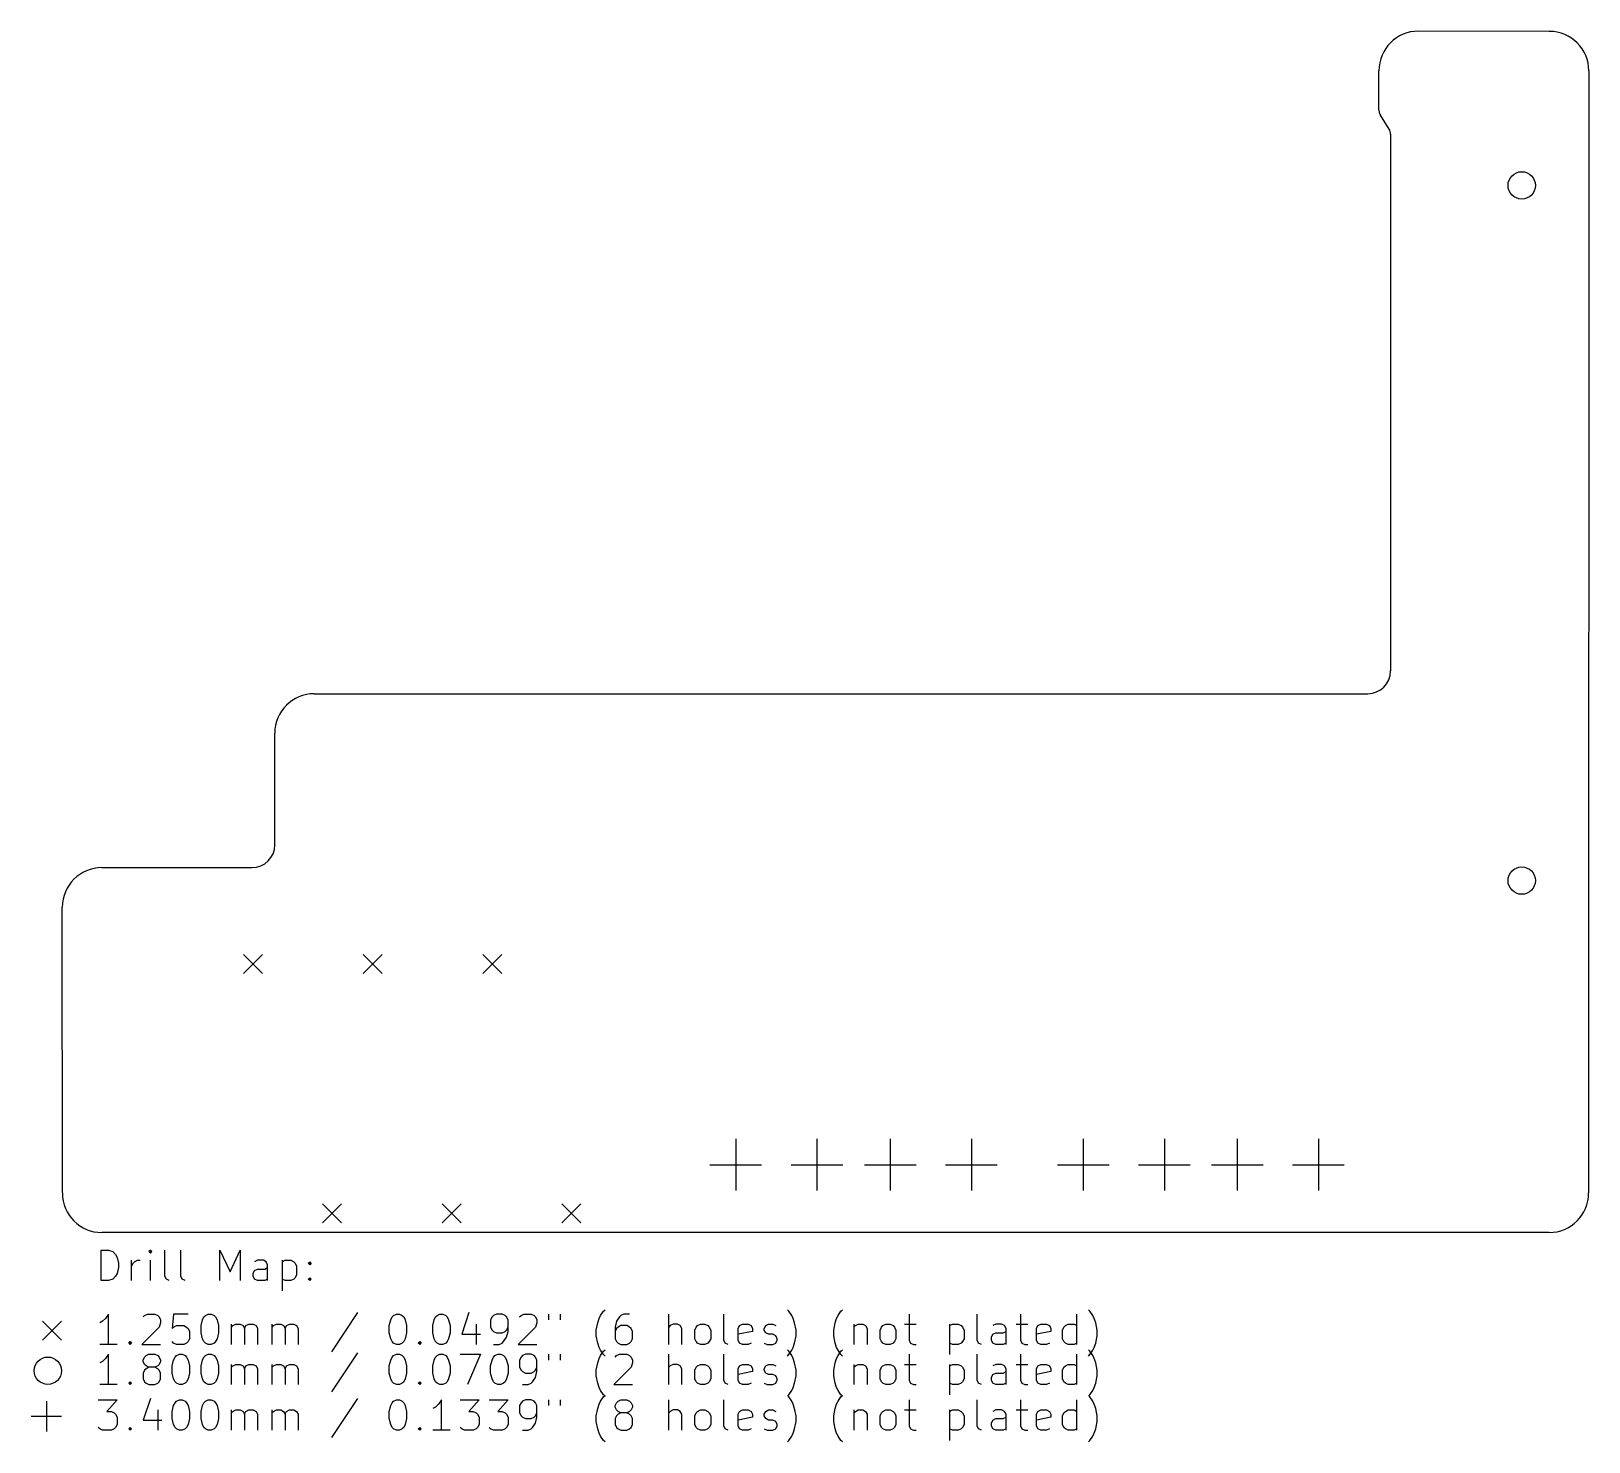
# Model space of a CAD drawing. Extents: x 2.36 to 6.39, y -5.5 to -1.85.
import ezdxf

# ---------------------------------------------------------------- set-up
doc = ezdxf.new("R2010")
doc.units = 0
doc.header["$MEASUREMENT"] = 0
doc.layers.add('BLACK', color=7, linetype='CONTINUOUS')

msp = doc.modelspace()

# ---------------------------------------------------------------- linework, layer by layer
at = {"layer": 'BLACK', "linetype": 'CONTINUOUS'}
for p, q in [((6.292, -1.8511), (5.9531, -1.8504)), ((5.8507, -2.0548), (5.8507, -1.9528)), ((6.3944, -1.9534), (6.3937, -4.8583)), ((5.8771, -2.1039), (5.8546, -2.0681)), ((5.881, -2.1172), (5.8807, -3.5067)), ((3.0933, -3.5657), (5.8217, -3.5657)), ((2.991, -3.957), (2.9909, -3.6681)), ((2.543, -4.016), (2.9319, -4.0161)), ((2.4409, -4.8583), (2.4406, -4.1184)), ((2.9099, -4.2405), (2.9591, -4.2897)), ((2.9591, -4.2405), (2.9099, -4.2897)), ((3.2199, -4.2405), (3.2691, -4.2897)), ((3.2691, -4.2405), (3.2199, -4.2897)), ((3.5299, -4.2405), (3.5791, -4.2897)), ((3.5791, -4.2405), (3.5299, -4.2897)), ((4.1849, -4.7182), (4.1849, -4.8521)), ((4.3951, -4.7182), (4.3951, -4.8521)), ((4.5849, -4.7182), (4.5849, -4.8521)), ((4.7951, -4.7182), (4.7951, -4.8521)), ((5.0849, -4.7182), (5.0849, -4.8521)), ((5.2951, -4.7182), (5.2951, -4.8521)), ((5.4839, -4.7182), (5.4839, -4.8521)), ((5.6941, -4.7182), (5.6941, -4.8521)), ((4.118, -4.7852), (4.2518, -4.7852)), ((4.3282, -4.7852), (4.462, -4.7852)), ((4.518, -4.7852), (4.6518, -4.7852)), ((4.7282, -4.7852), (4.862, -4.7852)), ((5.018, -4.7852), (5.1518, -4.7852)), ((5.2282, -4.7852), (5.362, -4.7852)), ((5.417, -4.7852), (5.5508, -4.7852)), ((5.6272, -4.7852), (5.761, -4.7852)), ((3.1146, -4.8862), (3.1638, -4.9354)), ((3.1638, -4.8862), (3.1146, -4.9354)), ((3.4246, -4.8862), (3.4738, -4.9354)), ((3.4738, -4.8862), (3.4246, -4.9354)), ((3.7346, -4.8862), (3.7838, -4.9354)), ((3.7838, -4.8862), (3.7346, -4.9354)), ((6.2913, -4.9606), (2.5433, -4.9606)), ((2.5413, -5.0852), (2.5413, -5.0065)), ((2.5413, -5.0065), (2.5601, -5.0065)), ((2.5601, -5.0065), (2.5713, -5.0102)), ((2.5713, -5.0102), (2.5788, -5.0177)), ((2.5788, -5.0177), (2.5826, -5.0252)), ((2.5826, -5.0252), (2.5863, -5.0402)), ((2.5863, -5.0402), (2.5863, -5.0515)), ((2.6201, -5.0852), (2.6201, -5.0327)), ((2.6201, -5.0477), (2.6238, -5.0402)), ((2.6238, -5.0402), (2.6276, -5.0365)), ((2.6276, -5.0365), (2.6351, -5.0327)), ((2.6351, -5.0327), (2.6426, -5.0327)), ((2.6688, -5.0065), (2.6651, -5.0102)), ((2.6651, -5.0102), (2.6688, -5.014)), ((2.6726, -5.0102), (2.6688, -5.0065)), ((2.6688, -5.0065), (2.6688, -5.014)), ((2.6688, -5.014), (2.6726, -5.0102)), ((2.6688, -5.0852), (2.6688, -5.0327)), ((2.7063, -5.074), (2.7063, -5.0065)), ((2.7476, -5.074), (2.7476, -5.0065)), ((2.8488, -5.0852), (2.8488, -5.0065)), ((2.8488, -5.0065), (2.875, -5.0627)), ((2.875, -5.0627), (2.9013, -5.0065)), ((2.9013, -5.0065), (2.9013, -5.0852)), ((2.9463, -5.0327), (2.9388, -5.0365)), ((2.9613, -5.0327), (2.9463, -5.0327)), ((2.9688, -5.0365), (2.9613, -5.0327)), ((2.9725, -5.044), (2.9688, -5.0365)), ((3.01, -5.0327), (3.01, -5.1115)), ((3.01, -5.0365), (3.0175, -5.0327)), ((3.0175, -5.0327), (3.0325, -5.0327)), ((3.0325, -5.0327), (3.04, -5.0365)), ((3.04, -5.0365), (3.0438, -5.0402)), ((3.0438, -5.0402), (3.0475, -5.0477)), ((3.0775, -5.0402), (3.0813, -5.0365)), ((3.0813, -5.044), (3.0775, -5.0402)), ((3.0813, -5.0365), (3.085, -5.0402)), ((3.0813, -5.0365), (3.0813, -5.044)), ((3.085, -5.0402), (3.0813, -5.044)), ((2.5713, -5.0815), (2.5601, -5.0852)), ((2.5788, -5.074), (2.5713, -5.0815)), ((2.5826, -5.0665), (2.5788, -5.074)), ((2.5863, -5.0515), (2.5826, -5.0665)), ((2.7101, -5.0815), (2.7063, -5.074)), ((2.7176, -5.0852), (2.7101, -5.0815)), ((2.7513, -5.0815), (2.7476, -5.074)), ((2.7588, -5.0852), (2.7513, -5.0815)), ((2.935, -5.0665), (2.9388, -5.059)), ((2.935, -5.074), (2.935, -5.0665)), ((2.9388, -5.0815), (2.935, -5.074)), ((2.9388, -5.059), (2.9463, -5.0552)), ((2.9463, -5.0852), (2.9388, -5.0815)), ((2.9463, -5.0552), (2.965, -5.0552)), ((2.965, -5.0552), (2.9725, -5.0515)), ((2.9725, -5.0815), (2.965, -5.0852)), ((2.9725, -5.0852), (2.9725, -5.044)), ((3.0175, -5.0852), (3.01, -5.0815)), ((3.04, -5.0815), (3.0325, -5.0852)), ((3.0438, -5.0777), (3.04, -5.0815)), ((3.0475, -5.0702), (3.0438, -5.0777)), ((3.0475, -5.0477), (3.0475, -5.0702)), ((3.0775, -5.0815), (3.0813, -5.0777)), ((3.0813, -5.0852), (3.0775, -5.0815)), ((3.0813, -5.0777), (3.085, -5.0815)), ((3.0813, -5.0777), (3.0813, -5.0852)), ((3.085, -5.0815), (3.0813, -5.0852)), ((2.5601, -5.0852), (2.5413, -5.0852)), ((2.965, -5.0852), (2.9463, -5.0852)), ((3.0325, -5.0852), (3.0175, -5.0852)), ((3.8424, -5.1643), (3.8462, -5.1606)), ((4.3224, -5.1643), (4.3186, -5.1606)), ((4.4573, -5.1643), (4.4611, -5.1606)), ((5.1023, -5.1643), (5.0985, -5.1606)), ((2.3895, -5.19), (2.4387, -5.2392)), ((2.4387, -5.19), (2.3895, -5.2392)), ((2.5451, -5.1906), (2.5376, -5.1943)), ((2.5526, -5.1831), (2.5451, -5.1906)), ((2.5601, -5.1718), (2.5526, -5.1831)), ((2.5601, -5.2506), (2.5601, -5.1718)), ((2.6501, -5.1793), (2.6538, -5.1756)), ((2.6538, -5.1756), (2.6613, -5.1718)), ((2.6613, -5.1718), (2.6801, -5.1718)), ((2.6801, -5.1718), (2.6876, -5.1756)), ((2.6876, -5.1756), (2.6913, -5.1793)), ((2.6913, -5.1793), (2.6951, -5.1868)), ((2.6951, -5.1943), (2.6913, -5.2056)), ((2.6951, -5.1868), (2.6951, -5.1943)), ((2.7288, -5.1718), (2.7251, -5.2093)), ((2.7663, -5.1718), (2.7288, -5.1718)), ((2.7288, -5.2056), (2.7363, -5.2018)), ((2.7363, -5.2018), (2.7551, -5.2018)), ((2.7551, -5.2018), (2.7626, -5.2056)), ((2.8001, -5.2018), (2.8038, -5.1868)), ((2.8001, -5.2206), (2.8001, -5.2018)), ((2.8038, -5.1868), (2.8076, -5.1793)), ((2.8076, -5.1793), (2.8113, -5.1756)), ((2.8113, -5.1756), (2.8188, -5.1718)), ((2.8188, -5.1718), (2.8263, -5.1718)), ((2.8263, -5.1718), (2.8338, -5.1756)), ((2.8338, -5.1756), (2.8376, -5.1793)), ((2.8376, -5.1793), (2.8413, -5.1868)), ((2.8413, -5.1868), (2.845, -5.2018)), ((2.845, -5.2018), (2.845, -5.2206)), ((2.8788, -5.2506), (2.8788, -5.1981)), ((2.8788, -5.2056), (2.8825, -5.2018)), ((2.8825, -5.2018), (2.89, -5.1981)), ((2.89, -5.1981), (2.9013, -5.1981)), ((2.9013, -5.1981), (2.9088, -5.2018)), ((2.9088, -5.2018), (2.9125, -5.2093)), ((2.9125, -5.2093), (2.9163, -5.2018)), ((2.9163, -5.2018), (2.9238, -5.1981)), ((2.9238, -5.1981), (2.935, -5.1981)), ((2.935, -5.1981), (2.9425, -5.2018)), ((2.9425, -5.2018), (2.9463, -5.2093)), ((2.9838, -5.2506), (2.9838, -5.1981)), ((2.9838, -5.2056), (2.9875, -5.2018)), ((2.9875, -5.2018), (2.995, -5.1981)), ((2.995, -5.1981), (3.0063, -5.1981)), ((3.0063, -5.1981), (3.0138, -5.2018)), ((3.0138, -5.2018), (3.0175, -5.2093)), ((3.0175, -5.2093), (3.0213, -5.2018)), ((3.0213, -5.2018), (3.0288, -5.1981)), ((3.0288, -5.1981), (3.04, -5.1981)), ((3.04, -5.1981), (3.0475, -5.2018)), ((3.0475, -5.2018), (3.0513, -5.2093)), ((3.205, -5.1681), (3.1375, -5.2693)), ((3.2875, -5.2018), (3.2912, -5.1868)), ((3.2875, -5.2206), (3.2875, -5.2018)), ((3.2912, -5.1868), (3.295, -5.1793)), ((3.295, -5.1793), (3.2987, -5.1756)), ((3.2987, -5.1756), (3.3062, -5.1718)), ((3.3062, -5.1718), (3.3137, -5.1718)), ((3.3137, -5.1718), (3.3212, -5.1756)), ((3.3212, -5.1756), (3.325, -5.1793)), ((3.325, -5.1793), (3.3287, -5.1868)), ((3.3287, -5.1868), (3.3325, -5.2018)), ((3.3325, -5.2018), (3.3325, -5.2206)), ((3.4, -5.2018), (3.4037, -5.1868)), ((3.4, -5.2206), (3.4, -5.2018)), ((3.4037, -5.1868), (3.4075, -5.1793)), ((3.4075, -5.1793), (3.4112, -5.1756)), ((3.4112, -5.1756), (3.4187, -5.1718)), ((3.4187, -5.1718), (3.4262, -5.1718)), ((3.4262, -5.1718), (3.4337, -5.1756)), ((3.4337, -5.1756), (3.4375, -5.1793)), ((3.4375, -5.1793), (3.4412, -5.1868)), ((3.4412, -5.1868), (3.445, -5.2018)), ((3.445, -5.2018), (3.445, -5.2206)), ((3.4937, -5.1681), (3.475, -5.2243)), ((3.5125, -5.1981), (3.5125, -5.2506)), ((3.5537, -5.1793), (3.55, -5.1868)), ((3.55, -5.1868), (3.55, -5.2056)), ((3.5575, -5.1756), (3.5537, -5.1793)), ((3.565, -5.1718), (3.5575, -5.1756)), ((3.58, -5.1718), (3.565, -5.1718)), ((3.5875, -5.1756), (3.58, -5.1718)), ((3.5912, -5.1793), (3.5875, -5.1756)), ((3.595, -5.1868), (3.5912, -5.1793)), ((3.595, -5.2168), (3.595, -5.1868)), ((3.625, -5.1793), (3.6287, -5.1756)), ((3.6287, -5.1756), (3.6362, -5.1718)), ((3.6362, -5.1718), (3.6549, -5.1718)), ((3.6549, -5.1718), (3.6624, -5.1756)), ((3.6624, -5.1756), (3.6662, -5.1793)), ((3.6662, -5.1793), (3.6699, -5.1868)), ((3.6699, -5.1943), (3.6662, -5.2056)), ((3.6699, -5.1868), (3.6699, -5.1943)), ((3.6999, -5.1718), (3.6999, -5.1868)), ((3.7299, -5.1718), (3.7299, -5.1868)), ((3.8237, -5.2131), (3.8274, -5.1943)), ((3.8274, -5.1943), (3.8312, -5.1831)), ((3.8312, -5.1831), (3.8349, -5.1756)), ((3.8349, -5.1756), (3.8424, -5.1643)), ((3.8762, -5.1906), (3.8724, -5.2056)), ((3.8837, -5.1793), (3.8762, -5.1906)), ((3.8874, -5.2018), (3.8799, -5.2056)), ((3.8874, -5.1756), (3.8837, -5.1793)), ((3.8949, -5.1718), (3.8874, -5.1756)), ((3.9024, -5.2018), (3.8874, -5.2018)), ((3.9099, -5.1718), (3.8949, -5.1718)), ((3.9099, -5.2056), (3.9024, -5.2018)), ((4.0112, -5.2506), (4.0112, -5.1718)), ((4.0149, -5.2018), (4.0112, -5.2056)), ((4.0224, -5.1981), (4.0149, -5.2018)), ((4.0337, -5.1981), (4.0224, -5.1981)), ((4.0412, -5.2018), (4.0337, -5.1981)), ((4.0449, -5.2093), (4.0412, -5.2018)), ((4.0824, -5.2056), (4.0861, -5.2018)), ((4.0861, -5.2018), (4.0936, -5.1981)), ((4.0936, -5.1981), (4.1049, -5.1981)), ((4.1049, -5.1981), (4.1124, -5.2018)), ((4.1124, -5.2018), (4.1161, -5.2056)), ((4.1536, -5.2393), (4.1536, -5.1718)), ((4.1911, -5.2093), (4.1949, -5.2018)), ((4.1949, -5.2018), (4.2024, -5.1981)), ((4.2024, -5.1981), (4.2174, -5.1981)), ((4.2174, -5.1981), (4.2249, -5.2018)), ((4.2249, -5.2018), (4.2286, -5.2093)), ((4.2586, -5.2093), (4.2624, -5.2018)), ((4.2624, -5.2018), (4.2699, -5.1981)), ((4.2699, -5.1981), (4.2811, -5.1981)), ((4.2811, -5.1981), (4.2886, -5.2018)), ((4.3299, -5.1756), (4.3224, -5.1643)), ((4.3336, -5.1831), (4.3299, -5.1756)), ((4.3374, -5.1943), (4.3336, -5.1831)), ((4.3411, -5.2131), (4.3374, -5.1943)), ((4.4386, -5.2131), (4.4423, -5.1943)), ((4.4423, -5.1943), (4.4461, -5.1831)), ((4.4461, -5.1831), (4.4498, -5.1756)), ((4.4498, -5.1756), (4.4573, -5.1643)), ((4.4911, -5.1981), (4.4911, -5.2506)), ((4.4911, -5.2056), (4.4948, -5.2018)), ((4.4948, -5.2018), (4.5023, -5.1981)), ((4.5023, -5.1981), (4.5136, -5.1981)), ((4.5136, -5.1981), (4.5211, -5.2018)), ((4.5211, -5.2018), (4.5248, -5.2093)), ((4.5623, -5.2056), (4.5661, -5.2018)), ((4.5661, -5.2018), (4.5736, -5.1981)), ((4.5736, -5.1981), (4.5848, -5.1981)), ((4.5848, -5.1981), (4.5923, -5.2018)), ((4.5923, -5.2018), (4.5961, -5.2056)), ((4.6223, -5.1981), (4.6523, -5.1981)), ((4.6336, -5.1718), (4.6336, -5.2393)), ((4.7386, -5.1981), (4.7386, -5.2768)), ((4.7386, -5.2018), (4.7461, -5.1981)), ((4.7461, -5.1981), (4.7611, -5.1981)), ((4.7611, -5.1981), (4.7686, -5.2018)), ((4.7686, -5.2018), (4.7723, -5.2056)), ((4.8098, -5.2393), (4.8098, -5.1718)), ((4.8585, -5.1981), (4.851, -5.2018)), ((4.8735, -5.1981), (4.8585, -5.1981)), ((4.881, -5.2018), (4.8735, -5.1981)), ((4.8848, -5.2093), (4.881, -5.2018)), ((4.911, -5.1981), (4.941, -5.1981)), ((4.9223, -5.1718), (4.9223, -5.2393)), ((4.9635, -5.2093), (4.9673, -5.2018)), ((4.9673, -5.2018), (4.9748, -5.1981)), ((4.9748, -5.1981), (4.9898, -5.1981)), ((4.9898, -5.1981), (4.9973, -5.2018)), ((4.9973, -5.2018), (5.001, -5.2093)), ((5.0348, -5.2056), (5.0385, -5.2018)), ((5.0385, -5.2018), (5.046, -5.1981)), ((5.046, -5.1981), (5.061, -5.1981)), ((5.061, -5.1981), (5.0685, -5.2018)), ((5.0685, -5.2506), (5.0685, -5.1718)), ((5.1098, -5.1756), (5.1023, -5.1643)), ((5.1135, -5.1831), (5.1098, -5.1756)), ((5.1173, -5.1943), (5.1135, -5.1831)), ((5.121, -5.2131), (5.1173, -5.1943)), ((2.6126, -5.2468), (2.6163, -5.2431)), ((2.6163, -5.2431), (2.6201, -5.2468)), ((2.6163, -5.2431), (2.6163, -5.2506)), ((2.6913, -5.2056), (2.6463, -5.2506)), ((2.7251, -5.2093), (2.7288, -5.2056)), ((2.7288, -5.2468), (2.7251, -5.2431)), ((2.7626, -5.2056), (2.7663, -5.2093)), ((2.7663, -5.2431), (2.7626, -5.2468)), ((2.7663, -5.2093), (2.7701, -5.2168)), ((2.7701, -5.2356), (2.7663, -5.2431)), ((2.7701, -5.2168), (2.7701, -5.2356)), ((2.8038, -5.2356), (2.8001, -5.2206)), ((2.8076, -5.2431), (2.8038, -5.2356)), ((2.8113, -5.2468), (2.8076, -5.2431)), ((2.8376, -5.2431), (2.8338, -5.2468)), ((2.8413, -5.2356), (2.8376, -5.2431)), ((2.845, -5.2206), (2.8413, -5.2356)), ((2.9125, -5.2093), (2.9125, -5.2506)), ((2.9463, -5.2093), (2.9463, -5.2506)), ((3.0175, -5.2093), (3.0175, -5.2506)), ((3.0513, -5.2093), (3.0513, -5.2506)), ((3.2912, -5.2356), (3.2875, -5.2206)), ((3.295, -5.2431), (3.2912, -5.2356)), ((3.2987, -5.2468), (3.295, -5.2431)), ((3.325, -5.2431), (3.3212, -5.2468)), ((3.3287, -5.2356), (3.325, -5.2431)), ((3.3325, -5.2206), (3.3287, -5.2356)), ((3.3625, -5.2468), (3.3662, -5.2431)), ((3.3662, -5.2431), (3.37, -5.2468)), ((3.3662, -5.2431), (3.3662, -5.2506)), ((3.4037, -5.2356), (3.4, -5.2206)), ((3.4075, -5.2431), (3.4037, -5.2356)), ((3.4112, -5.2468), (3.4075, -5.2431)), ((3.4375, -5.2431), (3.4337, -5.2468)), ((3.4412, -5.2356), (3.4375, -5.2431)), ((3.445, -5.2206), (3.4412, -5.2356)), ((3.475, -5.2243), (3.5237, -5.2243)), ((3.55, -5.2056), (3.5537, -5.2131)), ((3.5537, -5.2131), (3.5575, -5.2168)), ((3.5575, -5.2168), (3.565, -5.2206)), ((3.565, -5.2206), (3.58, -5.2206)), ((3.58, -5.2206), (3.5875, -5.2168)), ((3.58, -5.2468), (3.5837, -5.2431)), ((3.5837, -5.2431), (3.5912, -5.2318)), ((3.5875, -5.2168), (3.5912, -5.2131)), ((3.5912, -5.2131), (3.595, -5.2056)), ((3.5912, -5.2318), (3.595, -5.2168)), ((3.6662, -5.2056), (3.6212, -5.2506)), ((3.8237, -5.2281), (3.8237, -5.2131)), ((3.8274, -5.2468), (3.8237, -5.2281)), ((3.8724, -5.2056), (3.8724, -5.2356)), ((3.8762, -5.2093), (3.8724, -5.2168)), ((3.8724, -5.2356), (3.8762, -5.2431)), ((3.8799, -5.2056), (3.8762, -5.2093)), ((3.8762, -5.2431), (3.8799, -5.2468)), ((3.9137, -5.2093), (3.9099, -5.2056)), ((3.9099, -5.2468), (3.9137, -5.2431)), ((3.9174, -5.2168), (3.9137, -5.2093)), ((3.9137, -5.2431), (3.9174, -5.2356)), ((3.9174, -5.2356), (3.9174, -5.2168)), ((4.0449, -5.2506), (4.0449, -5.2093)), ((4.0786, -5.2131), (4.0824, -5.2056)), ((4.0786, -5.2356), (4.0786, -5.2131)), ((4.0824, -5.2431), (4.0786, -5.2356)), ((4.0861, -5.2468), (4.0824, -5.2431)), ((4.1161, -5.2431), (4.1124, -5.2468)), ((4.1161, -5.2056), (4.1199, -5.2131)), ((4.1199, -5.2356), (4.1161, -5.2431)), ((4.1199, -5.2131), (4.1199, -5.2356)), ((4.1574, -5.2468), (4.1536, -5.2393)), ((4.1911, -5.2393), (4.1911, -5.2093)), ((4.2286, -5.2168), (4.1911, -5.2243)), ((4.1949, -5.2468), (4.1911, -5.2393)), ((4.2286, -5.2093), (4.2286, -5.2168)), ((4.2586, -5.2131), (4.2586, -5.2093)), ((4.2624, -5.2206), (4.2586, -5.2131)), ((4.2699, -5.2243), (4.2624, -5.2206)), ((4.2811, -5.2243), (4.2699, -5.2243)), ((4.2886, -5.2281), (4.2811, -5.2243)), ((4.2924, -5.2356), (4.2886, -5.2281)), ((4.2886, -5.2468), (4.2924, -5.2393)), ((4.2924, -5.2393), (4.2924, -5.2356)), ((4.3374, -5.2468), (4.3411, -5.2281)), ((4.3411, -5.2281), (4.3411, -5.2131)), ((4.4386, -5.2281), (4.4386, -5.2131)), ((4.4423, -5.2468), (4.4386, -5.2281)), ((4.5248, -5.2093), (4.5248, -5.2506)), ((4.5586, -5.2131), (4.5623, -5.2056)), ((4.5586, -5.2356), (4.5586, -5.2131)), ((4.5623, -5.2431), (4.5586, -5.2356)), ((4.5661, -5.2468), (4.5623, -5.2431)), ((4.5961, -5.2431), (4.5923, -5.2468)), ((4.5961, -5.2056), (4.5998, -5.2131)), ((4.5998, -5.2356), (4.5961, -5.2431)), ((4.5998, -5.2131), (4.5998, -5.2356)), ((4.6336, -5.2393), (4.6373, -5.2468)), ((4.7723, -5.2431), (4.7686, -5.2468)), ((4.7723, -5.2056), (4.7761, -5.2131)), ((4.7761, -5.2356), (4.7723, -5.2431)), ((4.7761, -5.2131), (4.7761, -5.2356)), ((4.8136, -5.2468), (4.8098, -5.2393)), ((4.8473, -5.2318), (4.851, -5.2243)), ((4.8473, -5.2393), (4.8473, -5.2318)), ((4.851, -5.2468), (4.8473, -5.2393)), ((4.851, -5.2243), (4.8585, -5.2206)), ((4.8585, -5.2206), (4.8773, -5.2206)), ((4.8773, -5.2206), (4.8848, -5.2168)), ((4.8848, -5.2506), (4.8848, -5.2093)), ((4.9223, -5.2393), (4.926, -5.2468)), ((4.9635, -5.2393), (4.9635, -5.2093)), ((5.001, -5.2168), (4.9635, -5.2243)), ((4.9673, -5.2468), (4.9635, -5.2393)), ((5.001, -5.2093), (5.001, -5.2168)), ((5.031, -5.2131), (5.0348, -5.2056)), ((5.031, -5.2356), (5.031, -5.2131)), ((5.0348, -5.2431), (5.031, -5.2356)), ((5.0385, -5.2468), (5.0348, -5.2431)), ((5.1173, -5.2468), (5.121, -5.2281)), ((5.121, -5.2281), (5.121, -5.2131)), ((2.5826, -5.2506), (2.5376, -5.2506)), ((2.5601, -5.2758), (2.5526, -5.287)), ((2.5601, -5.3545), (2.5601, -5.2758)), ((2.6163, -5.2506), (2.6126, -5.2468)), ((2.6201, -5.2468), (2.6163, -5.2506)), ((2.6463, -5.2506), (2.6951, -5.2506)), ((2.6501, -5.2908), (2.6538, -5.2833)), ((2.6538, -5.2833), (2.6576, -5.2795)), ((2.6576, -5.2795), (2.6651, -5.2758)), ((2.6651, -5.2758), (2.6801, -5.2758)), ((2.6801, -5.2758), (2.6876, -5.2795)), ((2.6876, -5.2795), (2.6913, -5.2833)), ((2.6913, -5.2833), (2.6951, -5.2908)), ((2.7363, -5.2506), (2.7288, -5.2468)), ((2.7288, -5.2908), (2.7326, -5.2833)), ((2.7326, -5.2833), (2.7363, -5.2795)), ((2.7551, -5.2506), (2.7363, -5.2506)), ((2.7363, -5.2795), (2.7438, -5.2758)), ((2.7438, -5.2758), (2.7513, -5.2758)), ((2.7513, -5.2758), (2.7588, -5.2795)), ((2.7626, -5.2468), (2.7551, -5.2506)), ((2.7588, -5.2795), (2.7626, -5.2833)), ((2.7626, -5.2833), (2.7663, -5.2908)), ((2.8038, -5.2908), (2.8076, -5.2833)), ((2.8076, -5.2833), (2.8113, -5.2795)), ((2.8188, -5.2506), (2.8113, -5.2468)), ((2.8113, -5.2795), (2.8188, -5.2758)), ((2.8263, -5.2506), (2.8188, -5.2506)), ((2.8188, -5.2758), (2.8263, -5.2758)), ((2.8338, -5.2468), (2.8263, -5.2506)), ((2.8263, -5.2758), (2.8338, -5.2795)), ((2.8338, -5.2795), (2.8376, -5.2833)), ((2.8376, -5.2833), (2.8413, -5.2908)), ((3.205, -5.272), (3.1375, -5.3733)), ((3.2912, -5.2908), (3.295, -5.2833)), ((3.295, -5.2833), (3.2987, -5.2795)), ((3.3062, -5.2506), (3.2987, -5.2468)), ((3.2987, -5.2795), (3.3062, -5.2758)), ((3.3137, -5.2506), (3.3062, -5.2506)), ((3.3062, -5.2758), (3.3137, -5.2758)), ((3.3212, -5.2468), (3.3137, -5.2506)), ((3.3137, -5.2758), (3.3212, -5.2795)), ((3.3212, -5.2795), (3.325, -5.2833)), ((3.325, -5.2833), (3.3287, -5.2908)), ((3.3662, -5.2506), (3.3625, -5.2468)), ((3.37, -5.2468), (3.3662, -5.2506)), ((3.4037, -5.2908), (3.4075, -5.2833)), ((3.4075, -5.2833), (3.4112, -5.2795)), ((3.4187, -5.2506), (3.4112, -5.2468)), ((3.4112, -5.2795), (3.4187, -5.2758)), ((3.4262, -5.2506), (3.4187, -5.2506)), ((3.4187, -5.2758), (3.4262, -5.2758)), ((3.4337, -5.2468), (3.4262, -5.2506)), ((3.4262, -5.2758), (3.4337, -5.2795)), ((3.4337, -5.2795), (3.4375, -5.2833)), ((3.4375, -5.2833), (3.4412, -5.2908)), ((3.4712, -5.2758), (3.5237, -5.2758)), ((3.5237, -5.2758), (3.49, -5.3545)), ((3.5537, -5.2908), (3.5575, -5.2833)), ((3.5575, -5.2506), (3.5725, -5.2506)), ((3.5575, -5.2833), (3.5612, -5.2795)), ((3.5612, -5.2795), (3.5687, -5.2758)), ((3.5687, -5.2758), (3.5762, -5.2758)), ((3.5725, -5.2506), (3.58, -5.2468)), ((3.5762, -5.2758), (3.5837, -5.2795)), ((3.5837, -5.2795), (3.5875, -5.2833)), ((3.5875, -5.2833), (3.5912, -5.2908)), ((3.6212, -5.2506), (3.6699, -5.2506)), ((3.6287, -5.2833), (3.625, -5.2908)), ((3.6325, -5.2795), (3.6287, -5.2833)), ((3.64, -5.2758), (3.6325, -5.2795)), ((3.6549, -5.2758), (3.64, -5.2758)), ((3.6624, -5.2795), (3.6549, -5.2758)), ((3.6662, -5.2833), (3.6624, -5.2795)), ((3.6699, -5.2908), (3.6662, -5.2833)), ((3.6999, -5.2758), (3.6999, -5.2908)), ((3.7299, -5.2758), (3.7299, -5.2908)), ((3.8312, -5.2581), (3.8274, -5.2468)), ((3.8349, -5.2656), (3.8312, -5.2581)), ((3.8312, -5.287), (3.8349, -5.2795)), ((3.8424, -5.2768), (3.8349, -5.2656)), ((3.8349, -5.2795), (3.8424, -5.2683)), ((3.8424, -5.2683), (3.8462, -5.2645)), ((3.8462, -5.2806), (3.8424, -5.2768)), ((3.8724, -5.2833), (3.8762, -5.2795)), ((3.8762, -5.2795), (3.8837, -5.2758)), ((3.8799, -5.2468), (3.8874, -5.2506)), ((3.8837, -5.2758), (3.9024, -5.2758)), ((3.8874, -5.2506), (3.9024, -5.2506)), ((3.9024, -5.2506), (3.9099, -5.2468)), ((3.9024, -5.2758), (3.9099, -5.2795)), ((3.9099, -5.2795), (3.9137, -5.2833)), ((3.9137, -5.2833), (3.9174, -5.2908)), ((4.0112, -5.3545), (4.0112, -5.2758)), ((4.0936, -5.2506), (4.0861, -5.2468)), ((4.1049, -5.2506), (4.0936, -5.2506)), ((4.1124, -5.2468), (4.1049, -5.2506)), ((4.1536, -5.3433), (4.1536, -5.2758)), ((4.1649, -5.2506), (4.1574, -5.2468)), ((4.2024, -5.2506), (4.1949, -5.2468)), ((4.2174, -5.2506), (4.2024, -5.2506)), ((4.2249, -5.2468), (4.2174, -5.2506)), ((4.2586, -5.2468), (4.2661, -5.2506)), ((4.2661, -5.2506), (4.2811, -5.2506)), ((4.2811, -5.2506), (4.2886, -5.2468)), ((4.3224, -5.2683), (4.3186, -5.2645)), ((4.3186, -5.2806), (4.3224, -5.2768)), ((4.3224, -5.2768), (4.3299, -5.2656)), ((4.3299, -5.2795), (4.3224, -5.2683)), ((4.3299, -5.2656), (4.3336, -5.2581)), ((4.3336, -5.287), (4.3299, -5.2795)), ((4.3336, -5.2581), (4.3374, -5.2468)), ((4.4461, -5.2581), (4.4423, -5.2468)), ((4.4498, -5.2656), (4.4461, -5.2581)), ((4.4461, -5.287), (4.4498, -5.2795)), ((4.4573, -5.2768), (4.4498, -5.2656)), ((4.4498, -5.2795), (4.4573, -5.2683)), ((4.4573, -5.2683), (4.4611, -5.2645)), ((4.4611, -5.2806), (4.4573, -5.2768)), ((4.5736, -5.2506), (4.5661, -5.2468)), ((4.5848, -5.2506), (4.5736, -5.2506)), ((4.5923, -5.2468), (4.5848, -5.2506)), ((4.6336, -5.2758), (4.6336, -5.3433)), ((4.6373, -5.2468), (4.6448, -5.2506)), ((4.6448, -5.2506), (4.6523, -5.2506)), ((4.7461, -5.2506), (4.7386, -5.2468)), ((4.7611, -5.2506), (4.7461, -5.2506)), ((4.7686, -5.2468), (4.7611, -5.2506)), ((4.8098, -5.3433), (4.8098, -5.2758)), ((4.8211, -5.2506), (4.8136, -5.2468)), ((4.8585, -5.2506), (4.851, -5.2468)), ((4.8773, -5.2506), (4.8585, -5.2506)), ((4.8848, -5.2468), (4.8773, -5.2506)), ((4.9223, -5.2758), (4.9223, -5.3433)), ((4.926, -5.2468), (4.9335, -5.2506)), ((4.9335, -5.2506), (4.941, -5.2506)), ((4.9748, -5.2506), (4.9673, -5.2468)), ((4.9898, -5.2506), (4.9748, -5.2506)), ((4.9973, -5.2468), (4.9898, -5.2506)), ((5.046, -5.2506), (5.0385, -5.2468)), ((5.061, -5.2506), (5.046, -5.2506)), ((5.0685, -5.2468), (5.061, -5.2506)), ((5.0685, -5.3545), (5.0685, -5.2758)), ((5.1023, -5.2683), (5.0985, -5.2645)), ((5.0985, -5.2806), (5.1023, -5.2768)), ((5.1023, -5.2768), (5.1098, -5.2656)), ((5.1098, -5.2795), (5.1023, -5.2683)), ((5.1098, -5.2656), (5.1135, -5.2581)), ((5.1135, -5.287), (5.1098, -5.2795)), ((5.1135, -5.2581), (5.1173, -5.2468)), ((2.5451, -5.2945), (2.5376, -5.2983)), ((2.5526, -5.287), (2.5451, -5.2945)), ((2.6501, -5.2945), (2.6501, -5.2908)), ((2.6538, -5.302), (2.6501, -5.2945)), ((2.6538, -5.317), (2.6501, -5.3245)), ((2.6501, -5.3245), (2.6501, -5.3395)), ((2.6576, -5.3058), (2.6538, -5.302)), ((2.6576, -5.3133), (2.6538, -5.317)), ((2.6651, -5.3095), (2.6576, -5.3058)), ((2.6651, -5.3095), (2.6576, -5.3133)), ((2.6801, -5.3095), (2.6651, -5.3095)), ((2.6876, -5.3058), (2.6801, -5.3095)), ((2.6876, -5.3133), (2.6801, -5.3095)), ((2.6913, -5.302), (2.6876, -5.3058)), ((2.6913, -5.317), (2.6876, -5.3133)), ((2.6951, -5.2945), (2.6913, -5.302)), ((2.6951, -5.3245), (2.6913, -5.317)), ((2.6951, -5.2908), (2.6951, -5.2945)), ((2.6951, -5.3395), (2.6951, -5.3245)), ((2.7251, -5.3058), (2.7288, -5.2908)), ((2.7251, -5.3245), (2.7251, -5.3058)), ((2.7288, -5.3395), (2.7251, -5.3245)), ((2.7663, -5.2908), (2.7701, -5.3058)), ((2.7701, -5.3245), (2.7663, -5.3395)), ((2.7701, -5.3058), (2.7701, -5.3245)), ((2.8001, -5.3058), (2.8038, -5.2908)), ((2.8001, -5.3245), (2.8001, -5.3058)), ((2.8038, -5.3395), (2.8001, -5.3245)), ((2.8413, -5.2908), (2.845, -5.3058)), ((2.845, -5.3245), (2.8413, -5.3395)), ((2.845, -5.3058), (2.845, -5.3245)), ((2.8788, -5.3545), (2.8788, -5.302)), ((2.8788, -5.3095), (2.8825, -5.3058)), ((2.8825, -5.3058), (2.89, -5.302)), ((2.89, -5.302), (2.9013, -5.302)), ((2.9013, -5.302), (2.9088, -5.3058)), ((2.9088, -5.3058), (2.9125, -5.3133)), ((2.9125, -5.3133), (2.9163, -5.3058)), ((2.9125, -5.3133), (2.9125, -5.3545)), ((2.9163, -5.3058), (2.9238, -5.302)), ((2.9238, -5.302), (2.935, -5.302)), ((2.935, -5.302), (2.9425, -5.3058)), ((2.9425, -5.3058), (2.9463, -5.3133)), ((2.9463, -5.3133), (2.9463, -5.3545)), ((2.9838, -5.3545), (2.9838, -5.302)), ((2.9838, -5.3095), (2.9875, -5.3058)), ((2.9875, -5.3058), (2.995, -5.302)), ((2.995, -5.302), (3.0063, -5.302)), ((3.0063, -5.302), (3.0138, -5.3058)), ((3.0138, -5.3058), (3.0175, -5.3133)), ((3.0175, -5.3133), (3.0213, -5.3058)), ((3.0175, -5.3133), (3.0175, -5.3545)), ((3.0213, -5.3058), (3.0288, -5.302)), ((3.0288, -5.302), (3.04, -5.302)), ((3.04, -5.302), (3.0475, -5.3058)), ((3.0475, -5.3058), (3.0513, -5.3133)), ((3.0513, -5.3133), (3.0513, -5.3545)), ((3.2875, -5.3058), (3.2912, -5.2908)), ((3.2875, -5.3245), (3.2875, -5.3058)), ((3.2912, -5.3395), (3.2875, -5.3245)), ((3.3287, -5.2908), (3.3325, -5.3058)), ((3.3325, -5.3245), (3.3287, -5.3395)), ((3.3325, -5.3058), (3.3325, -5.3245)), ((3.4, -5.3058), (3.4037, -5.2908)), ((3.4, -5.3245), (3.4, -5.3058)), ((3.4037, -5.3395), (3.4, -5.3245)), ((3.4412, -5.2908), (3.445, -5.3058)), ((3.445, -5.3245), (3.4412, -5.3395)), ((3.445, -5.3058), (3.445, -5.3245)), ((3.55, -5.3058), (3.5537, -5.2908)), ((3.55, -5.3245), (3.55, -5.3058)), ((3.5537, -5.3395), (3.55, -5.3245)), ((3.5912, -5.2908), (3.595, -5.3058)), ((3.595, -5.3245), (3.5912, -5.3395)), ((3.595, -5.3058), (3.595, -5.3245)), ((3.625, -5.2908), (3.625, -5.3095)), ((3.625, -5.3095), (3.6287, -5.317)), ((3.6287, -5.317), (3.6325, -5.3208)), ((3.6325, -5.3208), (3.64, -5.3245)), ((3.64, -5.3245), (3.6549, -5.3245)), ((3.6549, -5.3245), (3.6624, -5.3208)), ((3.6624, -5.3208), (3.6662, -5.317)), ((3.6662, -5.317), (3.6699, -5.3095)), ((3.6662, -5.3358), (3.6699, -5.3208)), ((3.6699, -5.3208), (3.6699, -5.2908)), ((3.8237, -5.317), (3.8274, -5.2983)), ((3.8237, -5.332), (3.8237, -5.317)), ((3.8274, -5.2983), (3.8312, -5.287)), ((3.9137, -5.3095), (3.8687, -5.3545)), ((3.9174, -5.2983), (3.9137, -5.3095)), ((3.9174, -5.2908), (3.9174, -5.2983)), ((4.0149, -5.3058), (4.0112, -5.3095)), ((4.0224, -5.302), (4.0149, -5.3058)), ((4.0337, -5.302), (4.0224, -5.302)), ((4.0412, -5.3058), (4.0337, -5.302)), ((4.0449, -5.3133), (4.0412, -5.3058)), ((4.0449, -5.3545), (4.0449, -5.3133)), ((4.0786, -5.317), (4.0824, -5.3095)), ((4.0786, -5.3395), (4.0786, -5.317)), ((4.0824, -5.3095), (4.0861, -5.3058)), ((4.0861, -5.3058), (4.0936, -5.302)), ((4.0936, -5.302), (4.1049, -5.302)), ((4.1049, -5.302), (4.1124, -5.3058)), ((4.1124, -5.3058), (4.1161, -5.3095)), ((4.1161, -5.3095), (4.1199, -5.317)), ((4.1199, -5.317), (4.1199, -5.3395)), ((4.1911, -5.3133), (4.1949, -5.3058)), ((4.1911, -5.3433), (4.1911, -5.3133)), ((4.2286, -5.3208), (4.1911, -5.3283)), ((4.1949, -5.3058), (4.2024, -5.302)), ((4.2024, -5.302), (4.2174, -5.302)), ((4.2174, -5.302), (4.2249, -5.3058)), ((4.2249, -5.3058), (4.2286, -5.3133)), ((4.2286, -5.3133), (4.2286, -5.3208)), ((4.2586, -5.3133), (4.2624, -5.3058)), ((4.2586, -5.317), (4.2586, -5.3133)), ((4.2624, -5.3245), (4.2586, -5.317)), ((4.2624, -5.3058), (4.2699, -5.302)), ((4.2699, -5.3283), (4.2624, -5.3245)), ((4.2699, -5.302), (4.2811, -5.302)), ((4.2811, -5.302), (4.2886, -5.3058)), ((4.3374, -5.2983), (4.3336, -5.287)), ((4.3411, -5.317), (4.3374, -5.2983)), ((4.3411, -5.332), (4.3411, -5.317)), ((4.4386, -5.317), (4.4423, -5.2983)), ((4.4386, -5.332), (4.4386, -5.317)), ((4.4423, -5.2983), (4.4461, -5.287)), ((4.4911, -5.302), (4.4911, -5.3545)), ((4.4911, -5.3095), (4.4948, -5.3058)), ((4.4948, -5.3058), (4.5023, -5.302)), ((4.5023, -5.302), (4.5136, -5.302)), ((4.5136, -5.302), (4.5211, -5.3058)), ((4.5211, -5.3058), (4.5248, -5.3133)), ((4.5248, -5.3133), (4.5248, -5.3545)), ((4.5586, -5.317), (4.5623, -5.3095)), ((4.5586, -5.3395), (4.5586, -5.317)), ((4.5623, -5.3095), (4.5661, -5.3058)), ((4.5661, -5.3058), (4.5736, -5.302)), ((4.5736, -5.302), (4.5848, -5.302)), ((4.5848, -5.302), (4.5923, -5.3058)), ((4.5923, -5.3058), (4.5961, -5.3095)), ((4.5961, -5.3095), (4.5998, -5.317)), ((4.5998, -5.317), (4.5998, -5.3395)), ((4.6223, -5.302), (4.6523, -5.302)), ((4.7386, -5.302), (4.7386, -5.3808)), ((4.7386, -5.3058), (4.7461, -5.302)), ((4.7461, -5.302), (4.7611, -5.302)), ((4.7611, -5.302), (4.7686, -5.3058)), ((4.7686, -5.3058), (4.7723, -5.3095)), ((4.7723, -5.3095), (4.7761, -5.317)), ((4.7761, -5.317), (4.7761, -5.3395)), ((4.8585, -5.302), (4.851, -5.3058)), ((4.851, -5.3283), (4.8585, -5.3245)), ((4.8735, -5.302), (4.8585, -5.302)), ((4.8585, -5.3245), (4.8773, -5.3245)), ((4.881, -5.3058), (4.8735, -5.302)), ((4.8773, -5.3245), (4.8848, -5.3208)), ((4.8848, -5.3133), (4.881, -5.3058)), ((4.8848, -5.3545), (4.8848, -5.3133)), ((4.911, -5.302), (4.941, -5.302)), ((4.9635, -5.3133), (4.9673, -5.3058)), ((4.9635, -5.3433), (4.9635, -5.3133)), ((5.001, -5.3208), (4.9635, -5.3283)), ((4.9673, -5.3058), (4.9748, -5.302)), ((4.9748, -5.302), (4.9898, -5.302)), ((4.9898, -5.302), (4.9973, -5.3058)), ((4.9973, -5.3058), (5.001, -5.3133)), ((5.001, -5.3133), (5.001, -5.3208)), ((5.031, -5.317), (5.0348, -5.3095)), ((5.031, -5.3395), (5.031, -5.317)), ((5.0348, -5.3095), (5.0385, -5.3058)), ((5.0385, -5.3058), (5.046, -5.302)), ((5.046, -5.302), (5.061, -5.302)), ((5.061, -5.302), (5.0685, -5.3058)), ((5.1173, -5.2983), (5.1135, -5.287)), ((5.121, -5.317), (5.1173, -5.2983)), ((5.121, -5.332), (5.121, -5.317)), ((2.5826, -5.3545), (2.5376, -5.3545)), ((2.6126, -5.3508), (2.6163, -5.347)), ((2.6163, -5.3545), (2.6126, -5.3508)), ((2.6163, -5.347), (2.6201, -5.3508)), ((2.6163, -5.347), (2.6163, -5.3545)), ((2.6201, -5.3508), (2.6163, -5.3545)), ((2.6501, -5.3395), (2.6538, -5.347)), ((2.6538, -5.347), (2.6576, -5.3508)), ((2.6576, -5.3508), (2.6651, -5.3545)), ((2.6651, -5.3545), (2.6801, -5.3545)), ((2.6801, -5.3545), (2.6876, -5.3508)), ((2.6876, -5.3508), (2.6913, -5.347)), ((2.6913, -5.347), (2.6951, -5.3395)), ((2.7326, -5.347), (2.7288, -5.3395)), ((2.7363, -5.3508), (2.7326, -5.347)), ((2.7438, -5.3545), (2.7363, -5.3508)), ((2.7513, -5.3545), (2.7438, -5.3545)), ((2.7588, -5.3508), (2.7513, -5.3545)), ((2.7626, -5.347), (2.7588, -5.3508)), ((2.7663, -5.3395), (2.7626, -5.347)), ((2.8076, -5.347), (2.8038, -5.3395)), ((2.8113, -5.3508), (2.8076, -5.347)), ((2.8188, -5.3545), (2.8113, -5.3508)), ((2.8263, -5.3545), (2.8188, -5.3545)), ((2.8338, -5.3508), (2.8263, -5.3545)), ((2.8376, -5.347), (2.8338, -5.3508)), ((2.8413, -5.3395), (2.8376, -5.347)), ((3.295, -5.347), (3.2912, -5.3395)), ((3.2987, -5.3508), (3.295, -5.347)), ((3.3062, -5.3545), (3.2987, -5.3508)), ((3.3137, -5.3545), (3.3062, -5.3545)), ((3.3212, -5.3508), (3.3137, -5.3545)), ((3.325, -5.347), (3.3212, -5.3508)), ((3.3287, -5.3395), (3.325, -5.347)), ((3.3625, -5.3508), (3.3662, -5.347)), ((3.3662, -5.3545), (3.3625, -5.3508)), ((3.3662, -5.347), (3.37, -5.3508)), ((3.3662, -5.347), (3.3662, -5.3545)), ((3.37, -5.3508), (3.3662, -5.3545)), ((3.4075, -5.347), (3.4037, -5.3395)), ((3.4112, -5.3508), (3.4075, -5.347)), ((3.4187, -5.3545), (3.4112, -5.3508)), ((3.4262, -5.3545), (3.4187, -5.3545)), ((3.4337, -5.3508), (3.4262, -5.3545)), ((3.4375, -5.347), (3.4337, -5.3508)), ((3.4412, -5.3395), (3.4375, -5.347)), ((3.5575, -5.347), (3.5537, -5.3395)), ((3.5612, -5.3508), (3.5575, -5.347)), ((3.5687, -5.3545), (3.5612, -5.3508)), ((3.5762, -5.3545), (3.5687, -5.3545)), ((3.5837, -5.3508), (3.5762, -5.3545)), ((3.5875, -5.347), (3.5837, -5.3508)), ((3.5912, -5.3395), (3.5875, -5.347)), ((3.6325, -5.3545), (3.6474, -5.3545)), ((3.6474, -5.3545), (3.6549, -5.3508)), ((3.6549, -5.3508), (3.6587, -5.347)), ((3.6587, -5.347), (3.6662, -5.3358)), ((3.8274, -5.3508), (3.8237, -5.332)), ((3.8312, -5.362), (3.8274, -5.3508)), ((3.8349, -5.3695), (3.8312, -5.362)), ((3.8687, -5.3545), (3.9174, -5.3545)), ((4.0824, -5.347), (4.0786, -5.3395)), ((4.0861, -5.3508), (4.0824, -5.347)), ((4.0936, -5.3545), (4.0861, -5.3508)), ((4.1049, -5.3545), (4.0936, -5.3545)), ((4.1124, -5.3508), (4.1049, -5.3545)), ((4.1161, -5.347), (4.1124, -5.3508)), ((4.1199, -5.3395), (4.1161, -5.347)), ((4.1574, -5.3508), (4.1536, -5.3433)), ((4.1649, -5.3545), (4.1574, -5.3508)), ((4.1949, -5.3508), (4.1911, -5.3433)), ((4.2024, -5.3545), (4.1949, -5.3508)), ((4.2174, -5.3545), (4.2024, -5.3545)), ((4.2249, -5.3508), (4.2174, -5.3545)), ((4.2586, -5.3508), (4.2661, -5.3545)), ((4.2661, -5.3545), (4.2811, -5.3545)), ((4.2811, -5.3283), (4.2699, -5.3283)), ((4.2886, -5.332), (4.2811, -5.3283)), ((4.2811, -5.3545), (4.2886, -5.3508)), ((4.2924, -5.3395), (4.2886, -5.332)), ((4.2886, -5.3508), (4.2924, -5.3433)), ((4.2924, -5.3433), (4.2924, -5.3395)), ((4.3299, -5.3695), (4.3336, -5.362)), ((4.3336, -5.362), (4.3374, -5.3508)), ((4.3374, -5.3508), (4.3411, -5.332)), ((4.4423, -5.3508), (4.4386, -5.332)), ((4.4461, -5.362), (4.4423, -5.3508)), ((4.4498, -5.3695), (4.4461, -5.362)), ((4.5623, -5.347), (4.5586, -5.3395)), ((4.5661, -5.3508), (4.5623, -5.347)), ((4.5736, -5.3545), (4.5661, -5.3508)), ((4.5848, -5.3545), (4.5736, -5.3545)), ((4.5923, -5.3508), (4.5848, -5.3545)), ((4.5961, -5.347), (4.5923, -5.3508)), ((4.5998, -5.3395), (4.5961, -5.347)), ((4.6336, -5.3433), (4.6373, -5.3508)), ((4.6373, -5.3508), (4.6448, -5.3545)), ((4.6448, -5.3545), (4.6523, -5.3545)), ((4.7461, -5.3545), (4.7386, -5.3508)), ((4.7611, -5.3545), (4.7461, -5.3545)), ((4.7686, -5.3508), (4.7611, -5.3545)), ((4.7723, -5.347), (4.7686, -5.3508)), ((4.7761, -5.3395), (4.7723, -5.347)), ((4.8136, -5.3508), (4.8098, -5.3433)), ((4.8211, -5.3545), (4.8136, -5.3508)), ((4.8473, -5.3358), (4.851, -5.3283)), ((4.8473, -5.3433), (4.8473, -5.3358)), ((4.851, -5.3508), (4.8473, -5.3433)), ((4.8585, -5.3545), (4.851, -5.3508)), ((4.8773, -5.3545), (4.8585, -5.3545)), ((4.8848, -5.3508), (4.8773, -5.3545)), ((4.9223, -5.3433), (4.926, -5.3508)), ((4.926, -5.3508), (4.9335, -5.3545)), ((4.9335, -5.3545), (4.941, -5.3545)), ((4.9673, -5.3508), (4.9635, -5.3433)), ((4.9748, -5.3545), (4.9673, -5.3508)), ((4.9898, -5.3545), (4.9748, -5.3545)), ((4.9973, -5.3508), (4.9898, -5.3545)), ((5.0348, -5.347), (5.031, -5.3395)), ((5.0385, -5.3508), (5.0348, -5.347)), ((5.046, -5.3545), (5.0385, -5.3508)), ((5.061, -5.3545), (5.046, -5.3545)), ((5.0685, -5.3508), (5.061, -5.3545)), ((5.1098, -5.3695), (5.1135, -5.362)), ((5.1135, -5.362), (5.1173, -5.3508)), ((5.1173, -5.3508), (5.121, -5.332)), ((2.3993, -5.3972), (2.3993, -5.476)), ((2.5338, -5.3939), (2.5826, -5.3939)), ((2.5826, -5.3939), (2.5563, -5.4239)), ((2.6688, -5.3901), (2.6501, -5.4464)), ((2.7288, -5.4089), (2.7326, -5.4014)), ((2.7326, -5.4014), (2.7363, -5.3976)), ((2.7363, -5.3976), (2.7438, -5.3939)), ((2.7438, -5.3939), (2.7513, -5.3939)), ((2.7513, -5.3939), (2.7588, -5.3976)), ((2.7588, -5.3976), (2.7626, -5.4014)), ((2.7626, -5.4014), (2.7663, -5.4089)), ((2.8038, -5.4089), (2.8076, -5.4014)), ((2.8076, -5.4014), (2.8113, -5.3976)), ((2.8113, -5.3976), (2.8188, -5.3939)), ((2.8188, -5.3939), (2.8263, -5.3939)), ((2.8263, -5.3939), (2.8338, -5.3976)), ((2.8338, -5.3976), (2.8376, -5.4014)), ((2.8376, -5.4014), (2.8413, -5.4089)), ((3.205, -5.3901), (3.1375, -5.4914)), ((3.2912, -5.4089), (3.295, -5.4014)), ((3.295, -5.4014), (3.2987, -5.3976)), ((3.2987, -5.3976), (3.3062, -5.3939)), ((3.3062, -5.3939), (3.3137, -5.3939)), ((3.3137, -5.3939), (3.3212, -5.3976)), ((3.3212, -5.3976), (3.325, -5.4014)), ((3.325, -5.4014), (3.3287, -5.4089)), ((3.415, -5.4051), (3.4075, -5.4126)), ((3.4225, -5.3939), (3.415, -5.4051)), ((3.4225, -5.4726), (3.4225, -5.3939)), ((3.4712, -5.3939), (3.52, -5.3939)), ((3.52, -5.3939), (3.4937, -5.4239)), ((3.5462, -5.3939), (3.595, -5.3939)), ((3.595, -5.3939), (3.5687, -5.4239)), ((3.6287, -5.4014), (3.625, -5.4089)), ((3.6325, -5.3976), (3.6287, -5.4014)), ((3.64, -5.3939), (3.6325, -5.3976)), ((3.6549, -5.3939), (3.64, -5.3939)), ((3.6624, -5.3976), (3.6549, -5.3939)), ((3.6662, -5.4014), (3.6624, -5.3976)), ((3.6699, -5.4089), (3.6662, -5.4014)), ((3.6999, -5.3939), (3.6999, -5.4089)), ((3.7299, -5.3939), (3.7299, -5.4089)), ((3.8274, -5.4164), (3.8312, -5.4051)), ((3.8312, -5.4051), (3.8349, -5.3976)), ((3.8424, -5.3808), (3.8349, -5.3695)), ((3.8349, -5.3976), (3.8424, -5.3864)), ((3.8462, -5.3845), (3.8424, -5.3808)), ((3.8424, -5.3864), (3.8462, -5.3826)), ((3.8724, -5.4089), (3.8762, -5.4014)), ((3.8762, -5.4014), (3.8799, -5.3976)), ((3.8799, -5.3976), (3.8874, -5.3939)), ((3.8874, -5.3939), (3.9024, -5.3939)), ((3.9024, -5.3939), (3.9099, -5.3976)), ((3.9099, -5.3976), (3.9137, -5.4014)), ((3.9137, -5.4014), (3.9174, -5.4089)), ((4.0112, -5.4726), (4.0112, -5.3939)), ((4.1536, -5.4614), (4.1536, -5.3939)), ((4.3186, -5.3845), (4.3224, -5.3808)), ((4.3224, -5.3864), (4.3186, -5.3826)), ((4.3224, -5.3808), (4.3299, -5.3695)), ((4.3299, -5.3976), (4.3224, -5.3864)), ((4.3336, -5.4051), (4.3299, -5.3976)), ((4.3374, -5.4164), (4.3336, -5.4051)), ((4.4423, -5.4164), (4.4461, -5.4051)), ((4.4461, -5.4051), (4.4498, -5.3976)), ((4.4573, -5.3808), (4.4498, -5.3695)), ((4.4498, -5.3976), (4.4573, -5.3864)), ((4.4611, -5.3845), (4.4573, -5.3808)), ((4.4573, -5.3864), (4.4611, -5.3826)), ((4.6336, -5.3939), (4.6336, -5.4614)), ((4.8098, -5.4614), (4.8098, -5.3939)), ((4.9223, -5.3939), (4.9223, -5.4614)), ((5.0685, -5.4726), (5.0685, -5.3939)), ((5.0985, -5.3845), (5.1023, -5.3808)), ((5.1023, -5.3864), (5.0985, -5.3826)), ((5.1023, -5.3808), (5.1098, -5.3695)), ((5.1098, -5.3976), (5.1023, -5.3864)), ((5.1135, -5.4051), (5.1098, -5.3976)), ((5.1173, -5.4164), (5.1135, -5.4051)), ((2.3599, -5.4366), (2.4387, -5.4366)), ((2.5563, -5.4239), (2.5676, -5.4239)), ((2.5676, -5.4239), (2.5751, -5.4276)), ((2.5751, -5.4276), (2.5788, -5.4314)), ((2.5788, -5.4314), (2.5826, -5.4389)), ((2.5826, -5.4389), (2.5826, -5.4576)), ((2.6501, -5.4464), (2.6988, -5.4464)), ((2.6876, -5.4201), (2.6876, -5.4726)), ((2.7251, -5.4239), (2.7288, -5.4089)), ((2.7251, -5.4426), (2.7251, -5.4239)), ((2.7288, -5.4576), (2.7251, -5.4426)), ((2.7663, -5.4089), (2.7701, -5.4239)), ((2.7701, -5.4426), (2.7663, -5.4576)), ((2.7701, -5.4239), (2.7701, -5.4426)), ((2.8001, -5.4239), (2.8038, -5.4089)), ((2.8001, -5.4426), (2.8001, -5.4239)), ((2.8038, -5.4576), (2.8001, -5.4426)), ((2.8413, -5.4089), (2.845, -5.4239)), ((2.845, -5.4426), (2.8413, -5.4576)), ((2.845, -5.4239), (2.845, -5.4426)), ((2.8788, -5.4726), (2.8788, -5.4201)), ((2.8788, -5.4276), (2.8825, -5.4239)), ((2.8825, -5.4239), (2.89, -5.4201)), ((2.89, -5.4201), (2.9013, -5.4201)), ((2.9013, -5.4201), (2.9088, -5.4239)), ((2.9088, -5.4239), (2.9125, -5.4314)), ((2.9125, -5.4314), (2.9163, -5.4239)), ((2.9125, -5.4314), (2.9125, -5.4726)), ((2.9163, -5.4239), (2.9238, -5.4201)), ((2.9238, -5.4201), (2.935, -5.4201)), ((2.935, -5.4201), (2.9425, -5.4239)), ((2.9425, -5.4239), (2.9463, -5.4314)), ((2.9463, -5.4314), (2.9463, -5.4726)), ((2.9838, -5.4726), (2.9838, -5.4201)), ((2.9838, -5.4276), (2.9875, -5.4239)), ((2.9875, -5.4239), (2.995, -5.4201)), ((2.995, -5.4201), (3.0063, -5.4201)), ((3.0063, -5.4201), (3.0138, -5.4239)), ((3.0138, -5.4239), (3.0175, -5.4314)), ((3.0175, -5.4314), (3.0213, -5.4239)), ((3.0175, -5.4314), (3.0175, -5.4726)), ((3.0213, -5.4239), (3.0288, -5.4201)), ((3.0288, -5.4201), (3.04, -5.4201)), ((3.04, -5.4201), (3.0475, -5.4239)), ((3.0475, -5.4239), (3.0513, -5.4314)), ((3.0513, -5.4314), (3.0513, -5.4726)), ((3.2875, -5.4239), (3.2912, -5.4089)), ((3.2875, -5.4426), (3.2875, -5.4239)), ((3.2912, -5.4576), (3.2875, -5.4426)), ((3.3287, -5.4089), (3.3325, -5.4239)), ((3.3325, -5.4426), (3.3287, -5.4576)), ((3.3325, -5.4239), (3.3325, -5.4426)), ((3.4075, -5.4126), (3.4, -5.4164)), ((3.4937, -5.4239), (3.505, -5.4239)), ((3.505, -5.4239), (3.5125, -5.4276)), ((3.5125, -5.4276), (3.5162, -5.4314)), ((3.5162, -5.4314), (3.52, -5.4389)), ((3.52, -5.4389), (3.52, -5.4576)), ((3.5687, -5.4239), (3.58, -5.4239)), ((3.58, -5.4239), (3.5875, -5.4276)), ((3.5875, -5.4276), (3.5912, -5.4314)), ((3.5912, -5.4314), (3.595, -5.4389)), ((3.595, -5.4389), (3.595, -5.4576)), ((3.625, -5.4089), (3.625, -5.4276)), ((3.625, -5.4276), (3.6287, -5.4351)), ((3.6287, -5.4351), (3.6325, -5.4389)), ((3.6325, -5.4389), (3.64, -5.4426)), ((3.64, -5.4426), (3.6549, -5.4426)), ((3.6549, -5.4426), (3.6624, -5.4389)), ((3.6624, -5.4389), (3.6662, -5.4351)), ((3.6662, -5.4351), (3.6699, -5.4276)), ((3.6662, -5.4539), (3.6699, -5.4389)), ((3.6699, -5.4389), (3.6699, -5.4089)), ((3.8237, -5.4351), (3.8274, -5.4164)), ((3.8237, -5.4501), (3.8237, -5.4351)), ((3.8724, -5.4126), (3.8724, -5.4089)), ((3.8762, -5.4201), (3.8724, -5.4126)), ((3.8762, -5.4351), (3.8724, -5.4426)), ((3.8724, -5.4426), (3.8724, -5.4576)), ((3.8799, -5.4239), (3.8762, -5.4201)), ((3.8799, -5.4314), (3.8762, -5.4351)), ((3.8874, -5.4276), (3.8799, -5.4239)), ((3.8874, -5.4276), (3.8799, -5.4314)), ((3.9024, -5.4276), (3.8874, -5.4276)), ((3.9099, -5.4239), (3.9024, -5.4276)), ((3.9099, -5.4314), (3.9024, -5.4276)), ((3.9137, -5.4201), (3.9099, -5.4239)), ((3.9137, -5.4351), (3.9099, -5.4314)), ((3.9174, -5.4126), (3.9137, -5.4201)), ((3.9174, -5.4426), (3.9137, -5.4351)), ((3.9174, -5.4089), (3.9174, -5.4126)), ((3.9174, -5.4576), (3.9174, -5.4426)), ((4.0149, -5.4239), (4.0112, -5.4276)), ((4.0224, -5.4201), (4.0149, -5.4239)), ((4.0337, -5.4201), (4.0224, -5.4201)), ((4.0412, -5.4239), (4.0337, -5.4201)), ((4.0449, -5.4314), (4.0412, -5.4239)), ((4.0449, -5.4726), (4.0449, -5.4314)), ((4.0786, -5.4351), (4.0824, -5.4276)), ((4.0786, -5.4576), (4.0786, -5.4351)), ((4.0824, -5.4276), (4.0861, -5.4239)), ((4.0861, -5.4239), (4.0936, -5.4201)), ((4.0936, -5.4201), (4.1049, -5.4201)), ((4.1049, -5.4201), (4.1124, -5.4239)), ((4.1124, -5.4239), (4.1161, -5.4276)), ((4.1161, -5.4276), (4.1199, -5.4351)), ((4.1199, -5.4351), (4.1199, -5.4576)), ((4.1911, -5.4314), (4.1949, -5.4239)), ((4.1911, -5.4614), (4.1911, -5.4314)), ((4.2286, -5.4389), (4.1911, -5.4464)), ((4.1949, -5.4239), (4.2024, -5.4201)), ((4.2024, -5.4201), (4.2174, -5.4201)), ((4.2174, -5.4201), (4.2249, -5.4239)), ((4.2249, -5.4239), (4.2286, -5.4314)), ((4.2286, -5.4314), (4.2286, -5.4389)), ((4.2586, -5.4314), (4.2624, -5.4239)), ((4.2586, -5.4351), (4.2586, -5.4314)), ((4.2624, -5.4426), (4.2586, -5.4351)), ((4.2624, -5.4239), (4.2699, -5.4201)), ((4.2699, -5.4464), (4.2624, -5.4426)), ((4.2699, -5.4201), (4.2811, -5.4201)), ((4.2811, -5.4464), (4.2699, -5.4464)), ((4.2811, -5.4201), (4.2886, -5.4239)), ((4.2886, -5.4501), (4.2811, -5.4464)), ((4.3411, -5.4351), (4.3374, -5.4164)), ((4.3411, -5.4501), (4.3411, -5.4351)), ((4.4386, -5.4351), (4.4423, -5.4164)), ((4.4386, -5.4501), (4.4386, -5.4351)), ((4.4911, -5.4201), (4.4911, -5.4726)), ((4.4911, -5.4276), (4.4948, -5.4239)), ((4.4948, -5.4239), (4.5023, -5.4201)), ((4.5023, -5.4201), (4.5136, -5.4201)), ((4.5136, -5.4201), (4.5211, -5.4239)), ((4.5211, -5.4239), (4.5248, -5.4314)), ((4.5248, -5.4314), (4.5248, -5.4726)), ((4.5586, -5.4351), (4.5623, -5.4276)), ((4.5586, -5.4576), (4.5586, -5.4351)), ((4.5623, -5.4276), (4.5661, -5.4239)), ((4.5661, -5.4239), (4.5736, -5.4201)), ((4.5736, -5.4201), (4.5848, -5.4201)), ((4.5848, -5.4201), (4.5923, -5.4239)), ((4.5923, -5.4239), (4.5961, -5.4276)), ((4.5961, -5.4276), (4.5998, -5.4351)), ((4.5998, -5.4351), (4.5998, -5.4576)), ((4.6223, -5.4201), (4.6523, -5.4201)), ((4.7386, -5.4201), (4.7386, -5.4989)), ((4.7386, -5.4239), (4.7461, -5.4201)), ((4.7461, -5.4201), (4.7611, -5.4201)), ((4.7611, -5.4201), (4.7686, -5.4239)), ((4.7686, -5.4239), (4.7723, -5.4276)), ((4.7723, -5.4276), (4.7761, -5.4351)), ((4.7761, -5.4351), (4.7761, -5.4576)), ((4.8473, -5.4539), (4.851, -5.4464)), ((4.8585, -5.4201), (4.851, -5.4239)), ((4.851, -5.4464), (4.8585, -5.4426)), ((4.8735, -5.4201), (4.8585, -5.4201)), ((4.8585, -5.4426), (4.8773, -5.4426)), ((4.881, -5.4239), (4.8735, -5.4201)), ((4.8773, -5.4426), (4.8848, -5.4389)), ((4.8848, -5.4314), (4.881, -5.4239)), ((4.8848, -5.4726), (4.8848, -5.4314)), ((4.911, -5.4201), (4.941, -5.4201)), ((4.9635, -5.4314), (4.9673, -5.4239)), ((4.9635, -5.4614), (4.9635, -5.4314)), ((5.001, -5.4389), (4.9635, -5.4464)), ((4.9673, -5.4239), (4.9748, -5.4201)), ((4.9748, -5.4201), (4.9898, -5.4201)), ((4.9898, -5.4201), (4.9973, -5.4239)), ((4.9973, -5.4239), (5.001, -5.4314)), ((5.001, -5.4314), (5.001, -5.4389)), ((5.031, -5.4351), (5.0348, -5.4276)), ((5.031, -5.4576), (5.031, -5.4351)), ((5.0348, -5.4276), (5.0385, -5.4239)), ((5.0385, -5.4239), (5.046, -5.4201)), ((5.046, -5.4201), (5.061, -5.4201)), ((5.061, -5.4201), (5.0685, -5.4239)), ((5.121, -5.4351), (5.1173, -5.4164)), ((5.121, -5.4501), (5.121, -5.4351)), ((2.5376, -5.4689), (2.5338, -5.4651)), ((2.5451, -5.4726), (2.5376, -5.4689)), ((2.5676, -5.4726), (2.5451, -5.4726)), ((2.5751, -5.4689), (2.5676, -5.4726)), ((2.5788, -5.4651), (2.5751, -5.4689)), ((2.5826, -5.4576), (2.5788, -5.4651)), ((2.6126, -5.4689), (2.6163, -5.4651)), ((2.6163, -5.4726), (2.6126, -5.4689)), ((2.6163, -5.4651), (2.6201, -5.4689)), ((2.6163, -5.4651), (2.6163, -5.4726)), ((2.6201, -5.4689), (2.6163, -5.4726)), ((2.7326, -5.4651), (2.7288, -5.4576)), ((2.7363, -5.4689), (2.7326, -5.4651)), ((2.7438, -5.4726), (2.7363, -5.4689)), ((2.7513, -5.4726), (2.7438, -5.4726)), ((2.7588, -5.4689), (2.7513, -5.4726)), ((2.7626, -5.4651), (2.7588, -5.4689)), ((2.7663, -5.4576), (2.7626, -5.4651)), ((2.8076, -5.4651), (2.8038, -5.4576)), ((2.8113, -5.4689), (2.8076, -5.4651)), ((2.8188, -5.4726), (2.8113, -5.4689)), ((2.8263, -5.4726), (2.8188, -5.4726)), ((2.8338, -5.4689), (2.8263, -5.4726)), ((2.8376, -5.4651), (2.8338, -5.4689)), ((2.8413, -5.4576), (2.8376, -5.4651)), ((3.295, -5.4651), (3.2912, -5.4576)), ((3.2987, -5.4689), (3.295, -5.4651)), ((3.3062, -5.4726), (3.2987, -5.4689)), ((3.3137, -5.4726), (3.3062, -5.4726)), ((3.3212, -5.4689), (3.3137, -5.4726)), ((3.325, -5.4651), (3.3212, -5.4689)), ((3.3287, -5.4576), (3.325, -5.4651)), ((3.3625, -5.4689), (3.3662, -5.4651)), ((3.3662, -5.4726), (3.3625, -5.4689)), ((3.3662, -5.4651), (3.37, -5.4689)), ((3.3662, -5.4651), (3.3662, -5.4726)), ((3.37, -5.4689), (3.3662, -5.4726)), ((3.445, -5.4726), (3.4, -5.4726)), ((3.475, -5.4689), (3.4712, -5.4651)), ((3.4825, -5.4726), (3.475, -5.4689)), ((3.505, -5.4726), (3.4825, -5.4726)), ((3.5125, -5.4689), (3.505, -5.4726)), ((3.5162, -5.4651), (3.5125, -5.4689)), ((3.52, -5.4576), (3.5162, -5.4651)), ((3.55, -5.4689), (3.5462, -5.4651)), ((3.5575, -5.4726), (3.55, -5.4689)), ((3.58, -5.4726), (3.5575, -5.4726)), ((3.5875, -5.4689), (3.58, -5.4726)), ((3.5912, -5.4651), (3.5875, -5.4689)), ((3.595, -5.4576), (3.5912, -5.4651)), ((3.6325, -5.4726), (3.6474, -5.4726)), ((3.6474, -5.4726), (3.6549, -5.4689)), ((3.6549, -5.4689), (3.6587, -5.4651)), ((3.6587, -5.4651), (3.6662, -5.4539)), ((3.8274, -5.4689), (3.8237, -5.4501)), ((3.8312, -5.4801), (3.8274, -5.4689)), ((3.8349, -5.4876), (3.8312, -5.4801)), ((3.8724, -5.4576), (3.8762, -5.4651)), ((3.8762, -5.4651), (3.8799, -5.4689)), ((3.8799, -5.4689), (3.8874, -5.4726)), ((3.8874, -5.4726), (3.9024, -5.4726)), ((3.9024, -5.4726), (3.9099, -5.4689)), ((3.9099, -5.4689), (3.9137, -5.4651)), ((3.9137, -5.4651), (3.9174, -5.4576)), ((4.0824, -5.4651), (4.0786, -5.4576)), ((4.0861, -5.4689), (4.0824, -5.4651)), ((4.0936, -5.4726), (4.0861, -5.4689)), ((4.1049, -5.4726), (4.0936, -5.4726)), ((4.1124, -5.4689), (4.1049, -5.4726)), ((4.1161, -5.4651), (4.1124, -5.4689)), ((4.1199, -5.4576), (4.1161, -5.4651)), ((4.1574, -5.4689), (4.1536, -5.4614)), ((4.1649, -5.4726), (4.1574, -5.4689)), ((4.1949, -5.4689), (4.1911, -5.4614)), ((4.2024, -5.4726), (4.1949, -5.4689)), ((4.2174, -5.4726), (4.2024, -5.4726)), ((4.2249, -5.4689), (4.2174, -5.4726)), ((4.2586, -5.4689), (4.2661, -5.4726)), ((4.2661, -5.4726), (4.2811, -5.4726)), ((4.2811, -5.4726), (4.2886, -5.4689)), ((4.2924, -5.4576), (4.2886, -5.4501)), ((4.2886, -5.4689), (4.2924, -5.4614)), ((4.2924, -5.4614), (4.2924, -5.4576)), ((4.3299, -5.4876), (4.3336, -5.4801)), ((4.3336, -5.4801), (4.3374, -5.4689)), ((4.3374, -5.4689), (4.3411, -5.4501)), ((4.4423, -5.4689), (4.4386, -5.4501)), ((4.4461, -5.4801), (4.4423, -5.4689)), ((4.4498, -5.4876), (4.4461, -5.4801)), ((4.5623, -5.4651), (4.5586, -5.4576)), ((4.5661, -5.4689), (4.5623, -5.4651)), ((4.5736, -5.4726), (4.5661, -5.4689)), ((4.5848, -5.4726), (4.5736, -5.4726)), ((4.5923, -5.4689), (4.5848, -5.4726)), ((4.5961, -5.4651), (4.5923, -5.4689)), ((4.5998, -5.4576), (4.5961, -5.4651)), ((4.6336, -5.4614), (4.6373, -5.4689)), ((4.6373, -5.4689), (4.6448, -5.4726)), ((4.6448, -5.4726), (4.6523, -5.4726)), ((4.7461, -5.4726), (4.7386, -5.4689)), ((4.7611, -5.4726), (4.7461, -5.4726)), ((4.7686, -5.4689), (4.7611, -5.4726)), ((4.7723, -5.4651), (4.7686, -5.4689)), ((4.7761, -5.4576), (4.7723, -5.4651)), ((4.8136, -5.4689), (4.8098, -5.4614)), ((4.8211, -5.4726), (4.8136, -5.4689)), ((4.8473, -5.4614), (4.8473, -5.4539)), ((4.851, -5.4689), (4.8473, -5.4614)), ((4.8585, -5.4726), (4.851, -5.4689)), ((4.8773, -5.4726), (4.8585, -5.4726)), ((4.8848, -5.4689), (4.8773, -5.4726)), ((4.9223, -5.4614), (4.926, -5.4689)), ((4.926, -5.4689), (4.9335, -5.4726)), ((4.9335, -5.4726), (4.941, -5.4726)), ((4.9673, -5.4689), (4.9635, -5.4614)), ((4.9748, -5.4726), (4.9673, -5.4689)), ((4.9898, -5.4726), (4.9748, -5.4726)), ((4.9973, -5.4689), (4.9898, -5.4726)), ((5.0348, -5.4651), (5.031, -5.4576)), ((5.0385, -5.4689), (5.0348, -5.4651)), ((5.046, -5.4726), (5.0385, -5.4689)), ((5.061, -5.4726), (5.046, -5.4726)), ((5.0685, -5.4689), (5.061, -5.4726)), ((5.1098, -5.4876), (5.1135, -5.4801)), ((5.1135, -5.4801), (5.1173, -5.4689)), ((5.1173, -5.4689), (5.121, -5.4501)), ((3.8424, -5.4989), (3.8349, -5.4876)), ((3.8462, -5.5026), (3.8424, -5.4989)), ((4.3186, -5.5026), (4.3224, -5.4989)), ((4.3224, -5.4989), (4.3299, -5.4876)), ((4.4573, -5.4989), (4.4498, -5.4876)), ((4.4611, -5.5026), (4.4573, -5.4989)), ((5.0985, -5.5026), (5.1023, -5.4989)), ((5.1023, -5.4989), (5.1098, -5.4876))]:
    msp.add_line(p, q, dxfattribs=at)
at = {"layer": 'BLACK'}
for centre in [(6.2205, -2.2496), (6.2205, -4.0496), (2.4032, -5.3185)]:
    msp.add_circle(centre, 0.0354, dxfattribs=at)
for centre, radius, start, end in [((5.9531, -1.9528), 0.1024, 90, 180), ((6.292, -1.9534), 0.1024, 0.0006, 90.0006), ((5.8757, -2.0548), 0.025, -180.0009, -147.7796), ((5.856, -2.1172), 0.025, -0.0068, 32.2261), ((5.8217, -3.5067), 0.0591, -90, 0), ((3.0933, -3.6681), 0.1024, 90, 180), ((2.9319, -3.957), 0.0591, -90, 0), ((2.543, -4.1184), 0.1024, 90, 180), ((2.5433, -4.8583), 0.1024, -180, -90), ((6.2913, -4.8583), 0.1024, -90, 0)]:
    msp.add_arc(centre, radius, start, end, dxfattribs=at)

doc.saveas('drawing.dxf')
